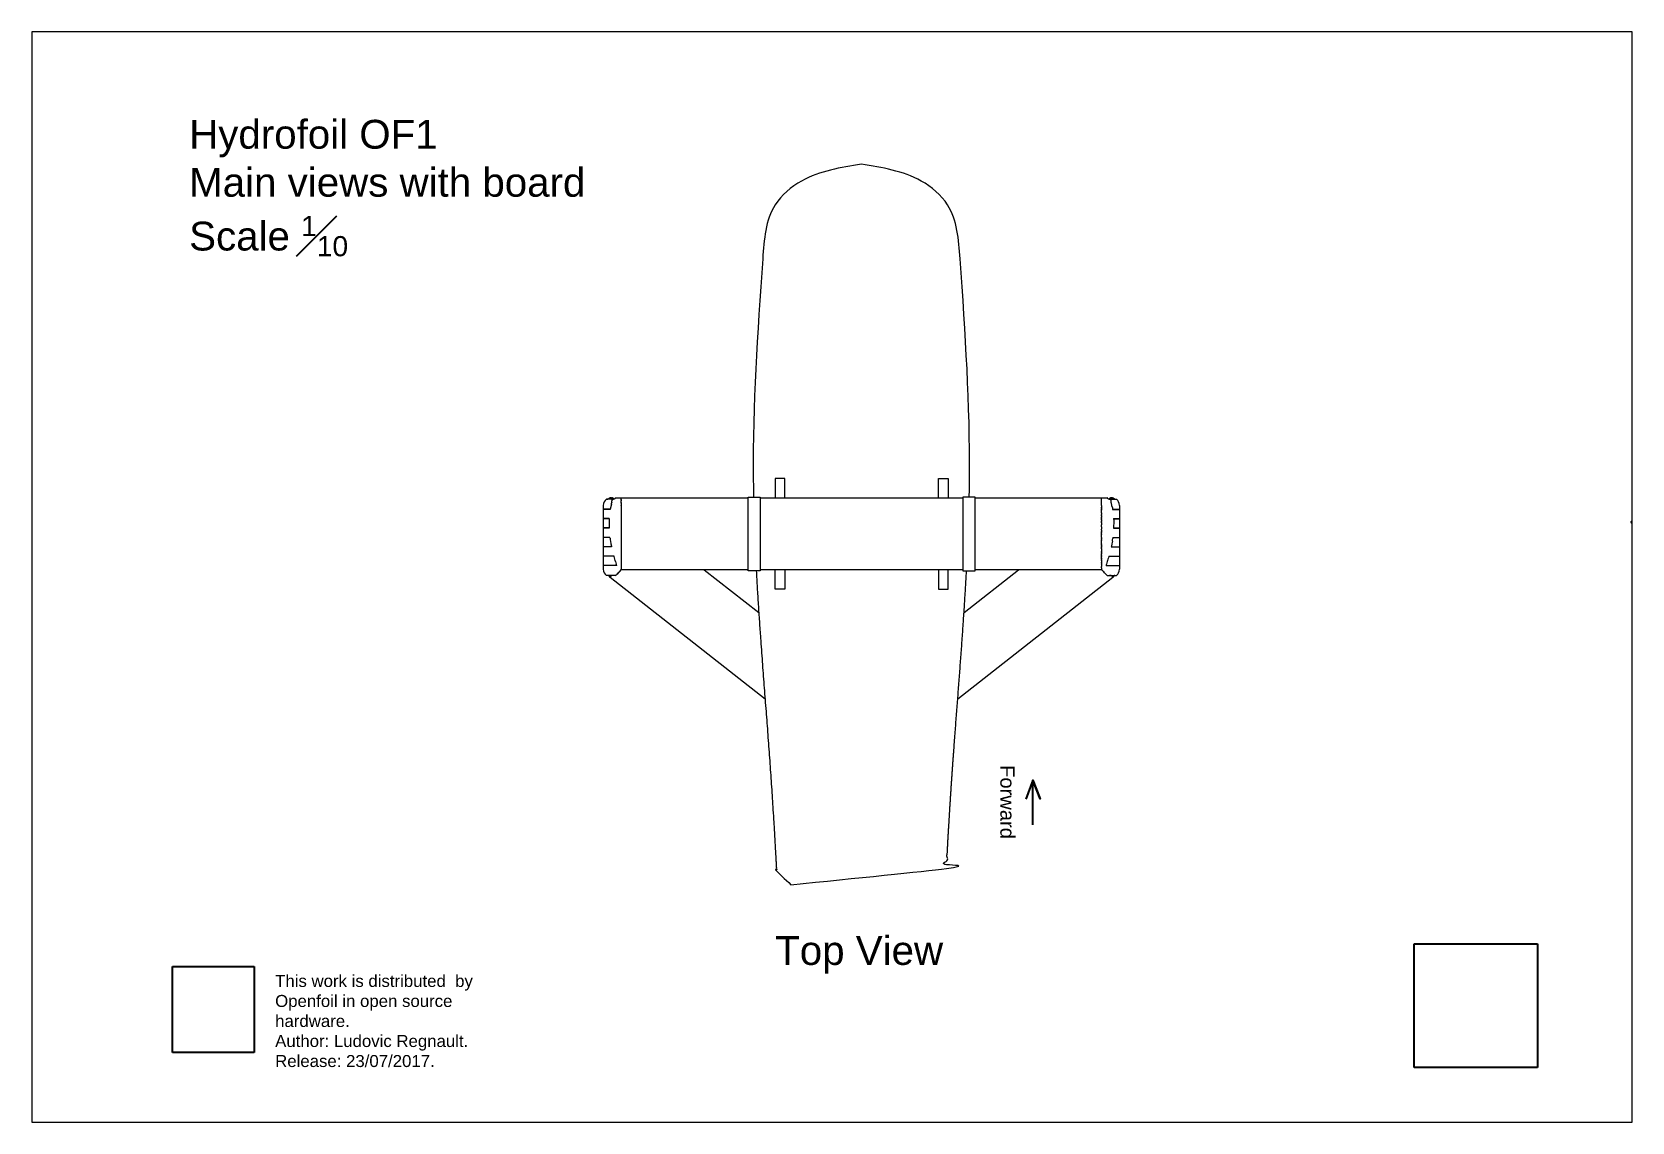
# Paper-space layout '10' of a CAD drawing. Header units: millimetres. Extents: x -23 to 310, y -9 to 218.
# The model-space entities are those that its viewports show. They can reach past a viewport. Long polylines and large blocks are cut down to what shows.
import ezdxf

# ---------------------------------------------------------------- set-up
doc = ezdxf.new("R2010")
doc.units = ezdxf.units.MM
doc.header["$LTSCALE"] = 0.05
for name, color, linetype, lineweight in [('Board', 52, 'Continuous', 13), ('Fixation part', 40, 'Continuous', 15), ('OF1', 7, 'Continuous', 15)]:
    doc.layers.add(name, color=color, linetype=linetype, lineweight=lineweight)
doc.layers.add('Text', color=8, linetype='Continuous')
doc.styles.get("Standard").update_dxf_attribs({"font": 'arial.ttf'})
picture_1 = doc.add_image_def('image1.jpg', size_in_pixel=(2362, 2362))
picture_2 = doc.add_image_def('image2.png', size_in_pixel=(761, 800))

psp = doc.layouts.new('10')

# ---------------------------------------------------------------- texts
at = {"color": 144, "true_color": 0x07839c, "insert": (27.79, 21.35), "char_height": 2.5, "attachment_point": 1}
psp.add_mtext_dynamic_manual_height_columns('This work is distributed  by Openfoil in open source hardware.\\PAuthor: Ludovic Regnault.\\PRelease: 23/07/2017.', width=53.1151, gutter_width=12.5, heights=[0], dxfattribs=at)
at = {"layer": 'Text', "insert": (9.9, 199.38), "char_height": 6, "attachment_point": 1}
psp.add_mtext_dynamic_manual_height_columns('\\A1;Hydrofoil OF1\\PMain views with board\\PScale {\\H0.7x;\\S1#10;}', width=81.4695, gutter_width=50, heights=[0], dxfattribs=at)

msp = doc.modelspace()

# ---------------------------------------------------------------- texts
at = {"layer": 'Text'}
msp.add_text('Forward', height=30, rotation=270, dxfattribs=at).set_placement((10698.9, 5977))
msp.add_text('Top View', height=60, dxfattribs=at).set_placement((10230.4, 5561))

# ---------------------------------------------------------------- linework, layer by layer
at = {"layer": 'Board'}
for points, knots in [([(10634.2, 6534.8), (10634.5, 6549.2), (10636.6, 6713.2), (10624.1, 6911.7), (10607.4, 7137.6), (10520.9, 7210.4), (10452.9, 7221.2), (10409.8, 7228.1), (10366.6, 7221.2), (10298.7, 7210.4), (10212.1, 7137.6), (10195.5, 6911.7), (10182.9, 6713.2), (10185.1, 6549.2), (10185.3, 6534.8)], [781.701373, 781.701373, 781.701373, 781.701373, 825.570502, 1279.254547, 1394.236922, 1468.372438, 1597.594701, 1597.594701, 1597.594701, 1726.816965, 1800.952481, 1915.934856, 2369.618901, 2413.48803, 2413.48803, 2413.48803, 2413.48803]), ([(12014.6, 6479.6), (12013.8, 6479.9), (12012, 6480.3), (12010.6, 6483.2), (12012.5, 6485.2), (12013.9, 6485.4), (12014.6, 6485.5), (12241.5, 6485.5), (12468.4, 6485.5), (12695.2, 6485.5)], [0, 0, 0, 0, 2.507595, 5.396578, 7.419296, 9.641702, 9.641702, 9.641702, 690.248309, 690.248309, 690.248309, 690.248309]), ([(12690.2, 6446.9), (12519.9, 6446.5), (12294.1, 6451.6), (12069.6, 6474.1), (12014.6, 6479.6)], [2336.708293, 2336.708293, 2336.708293, 2336.708293, 2847.442374, 3013.361769, 3013.361769, 3013.361769, 3013.361769])]:
    msp.add_open_spline(points, degree=3, knots=knots, dxfattribs=at)
for points, weights, knots in [([(10191, 6381.5), (10199.1, 6230), (10218.3, 6020.6), (10230.1, 5812.7), (10233.2, 5756.5), (10234.1, 5739.7), (10246.4, 5728.1), (10263.2, 5728.1)], [1, 1, 1, 1, 1, 0.817582568425, 0.817582568425, 1], [2567.71461, 2567.71461, 2567.71461, 2567.71461, 3023.510859, 3192.673873, 3192.673873, 3192.673873, 3194.189403, 3194.189403, 3194.189403, 3194.189403]), ([(10263.2, 5728.1), (10360.9, 5728.1), (10458.6, 5728.1), (10556.4, 5728.1), (10573.2, 5728.1), (10585.4, 5739.7), (10586.3, 5756.5), (10589.5, 5812.7), (10601.2, 6020.6), (10620.5, 6230), (10628.5, 6381.5)], [1, 1, 1, 1, 0.817582568426, 0.817582568426, 1, 1, 1, 1, 1], [0, 0, 0, 0, 1, 1, 1, 2.51553, 2.51553, 2.51553, 171.678544, 627.474793, 627.474793, 627.474793, 627.474793])]:
    msp.add_rational_spline(points, weights, degree=3, knots=knots, dxfattribs=at)
at = {"layer": 'Fixation part'}
for points in [[(10250.4, 6533.7), (10250.4, 6574), (10230.4, 6574), (10230.4, 6533.7)], [(10570.2, 6533.7), (10570.2, 6574), (10590.2, 6574), (10590.2, 6533.7)], [(10250.4, 6383.8), (10250.4, 6343.1), (10230.4, 6343.1), (10230.4, 6383.8)], [(10570.2, 6383.8), (10570.2, 6343.1), (10590.2, 6343.1), (10590.2, 6383.8)]]:
    msp.add_lwpolyline(points, dxfattribs=at)
for points in [[(10174.4, 6534.8), (10199.4, 6534.8), (10199.4, 6381.5), (10174.4, 6381.5)], [(10646.2, 6534.8), (10621.2, 6534.8), (10621.2, 6381.5), (10646.2, 6381.5)]]:
    msp.add_lwpolyline(points, close=True, dxfattribs=at)
at = {"layer": 'OF1'}
for p, q in [((9891.2, 6530.6), (9879.2, 6530.6)), ((9883, 6531.4), (9884.2, 6532.1)), ((9888.2, 6533.5), (9891, 6533.7)), ((9891.1, 6528.9), (9890.8, 6526.9)), ((9891.2, 6533.7), (9891.2, 6533.7)), ((9891.2, 6530.6), (9891.2, 6530.5)), ((9893.8, 6531.9), (9892.1, 6532.5)), ((9892.1, 6532.5), (9893.3, 6532)), ((9892.6, 6533), (9894.6, 6531.4)), ((9892.9, 6532.7), (9892.9, 6532.7)), ((9893, 6532.7), (9892.9, 6532.7)), ((9893.7, 6532), (9893.6, 6532.1)), ((9893.8, 6531.9), (9893.7, 6532)), ((9893.9, 6531.8), (9893.8, 6531.9)), ((9893.8, 6531.9), (9893.8, 6531.9)), ((9894.5, 6531.5), (9895.2, 6531.2)), ((9897.5, 6532.8), (9898, 6533.3)), ((9910, 6533.6), (9910, 6533.7)), ((9910, 6533.7), (9910, 6533.7)), ((9910, 6533.7), (9910, 6533.7)), ((9910, 6533.7), (10174.4, 6533.7)), ((9910, 6533.5), (9910, 6533.6)), ((9910, 6533.6), (9910, 6533.6)), ((9910, 6533.6), (9910, 6533.6)), ((9910, 6533.6), (9910, 6533.6)), ((9910, 6533.6), (9910, 6533.6)), ((9910, 6533.6), (9910, 6533.6)), ((9910, 6533.6), (9910, 6533.6)), ((9910, 6533.6), (9910, 6533.6)), ((9910, 6533.4), (9910, 6533.5)), ((9910, 6533.5), (9910, 6533.5)), ((9910, 6533.5), (9910, 6533.5)), ((9910, 6533.5), (9910, 6533.5)), ((9910, 6533.5), (9910, 6533.5)), ((9910, 6533.5), (9910, 6533.5)), ((9910, 6533.3), (9910, 6533.4)), ((9910, 6533.4), (9910, 6533.4)), ((9910, 6533.4), (9910, 6533.4)), ((9910, 6533.4), (9910, 6533.4)), ((9910, 6533.2), (9910, 6533.3)), ((9910, 6533.3), (9910, 6533.3)), ((9910, 6533.3), (9910, 6533.3)), ((9910, 6533.3), (9910, 6533.3)), ((9910, 6533.2), (9910, 6533.1)), ((9910, 6533.1), (9910, 6533.1)), ((9910, 6533.1), (9910, 6533.1)), ((9910, 6533.1), (9910, 6533.1)), ((9910, 6533.1), (9910, 6533)), ((9910, 6533), (9910, 6533)), ((9910, 6533), (9910, 6532.9)), ((9910, 6532.9), (9910, 6532.9)), ((9910, 6532.9), (9910, 6532.8)), ((9910, 6532.6), (9910, 6532.8)), ((9910, 6532.8), (9910, 6532.8)), ((9910, 6532.8), (9910, 6532.8)), ((9910, 6532.8), (9910, 6532.8)), ((9910, 6532.6), (9910, 6532.5)), ((9910, 6532.4), (9910, 6532.5)), ((9910, 6532.4), (9910, 6532.3)), ((9910, 6532.3), (9910, 6532.3)), ((9910, 6532.3), (9910, 6532.1)), ((9910, 6532), (9910, 6532.1)), ((9910, 6532), (9910, 6531.9)), ((9910, 6531.8), (9910, 6531.9)), ((9910, 6531.7), (9910, 6531.8)), ((9910, 6531.8), (9910, 6531.8)), ((9910, 6531.7), (9910, 6531.6)), ((9910, 6531.6), (9910, 6531.6)), ((9910, 6531.6), (9910, 6531.5)), ((9910, 6531.4), (9910, 6531.5)), ((9910, 6531.3), (9910, 6531.4)), ((9910, 6531.4), (9910, 6531.4)), ((9910, 6531.2), (9910, 6531.3)), ((9910, 6531.3), (9910, 6531.3)), ((9910, 6531.2), (9910, 6531.1)), ((9910, 6531), (9910, 6531.1)), ((9910, 6530.9), (9910, 6531)), ((9910, 6531), (9910, 6531)), ((9910, 6530.9), (9910, 6530.8)), ((9910, 6530.8), (9910, 6530.8)), ((9910, 6530.8), (9910, 6530.8)), ((9910, 6530.8), (9910, 6530.7)), ((9910, 6530.6), (9910, 6530.7)), ((9910, 6530.6), (9910, 6530.5)), ((9910, 6530.5), (9910, 6530.5)), ((9910, 6530.5), (9910, 6530.2)), ((9910, 6530.1), (9910, 6530.2)), ((9910, 6530), (9910, 6530.1)), ((9910, 6530.1), (9910, 6530.1)), ((9910, 6530), (9910, 6529.9)), ((9910, 6529.8), (9910, 6529.9)), ((9910, 6529.7), (9910, 6529.8)), ((9910, 6529.8), (9910, 6529.8)), ((9910, 6529.5), (9910, 6529.7)), ((9910, 6529.5), (9910, 6529.4)), ((9910, 6529.4), (9910, 6529.4)), ((9910, 6529.4), (9910, 6529.3)), ((9910, 6529.2), (9910, 6529.3)), ((9910, 6529.2), (9910, 6529.1)), ((9910, 6529.1), (9910, 6529.1)), ((9910, 6529.1), (9910, 6529)), ((9910, 6528.9), (9910, 6529)), ((9910, 6528.9), (9910, 6528.8)), ((9910, 6528.8), (9910, 6528.8)), ((9910, 6528.8), (9910, 6528.7)), ((9910, 6528.5), (9910, 6528.7)), ((9910, 6528.4), (9910, 6528.5)), ((9910, 6528.4), (9910, 6528.3)), ((9910, 6528.3), (9910, 6528.3)), ((9910, 6528.3), (9910, 6528)), ((9910, 6528), (9910, 6528)), ((9910, 6528), (9910, 6527.8)), ((9910, 6527.8), (9910, 6527.8)), ((9910, 6527.8), (9910, 6527.5)), ((9910, 6527.5), (9910, 6527.5)), ((9910, 6527.5), (9910, 6527.3)), ((9910, 6527.3), (9910, 6527.3)), ((9910, 6527.3), (9910, 6527.3)), ((9910, 6527.3), (9910, 6527)), ((9910, 6526.8), (9910, 6527)), ((9910, 6526.8), (9910, 6526.7)), ((9910, 6526.5), (9910, 6526.7)), ((9910, 6526.5), (9910, 6526.3)), ((9910, 6526.1), (9910, 6526.3)), ((9910, 6526.1), (9910, 6526)), ((9910, 6525.7), (9910, 6526)), ((9910, 6526), (9910, 6526)), ((9910, 6525.7), (9910, 6525.6)), ((9910, 6525.3), (9910, 6525.6)), ((10199.4, 6533.7), (10621.2, 6533.7)), ((10646.2, 6533.7), (10909.6, 6533.7)), ((10909.6, 6533.6), (10909.6, 6533.7)), ((10909.6, 6533.7), (10909.6, 6533.7)), ((10909.6, 6533.7), (10909.6, 6533.7)), ((10909.6, 6533.5), (10909.6, 6533.6)), ((10909.6, 6533.6), (10909.6, 6533.6)), ((10909.6, 6533.6), (10909.6, 6533.6)), ((10909.6, 6533.6), (10909.6, 6533.6)), ((10909.6, 6533.6), (10909.6, 6533.6)), ((10909.6, 6533.6), (10909.6, 6533.6)), ((10909.6, 6533.4), (10909.6, 6533.5)), ((10909.6, 6533.5), (10909.6, 6533.5)), ((10909.6, 6533.5), (10909.6, 6533.5)), ((10909.6, 6533.5), (10909.6, 6533.5)), ((10909.6, 6533.5), (10909.6, 6533.5)), ((10909.6, 6533.5), (10909.6, 6533.5)), ((10909.6, 6533.5), (10909.6, 6533.5)), ((10909.6, 6533.3), (10909.6, 6533.4)), ((10909.6, 6533.4), (10909.6, 6533.4)), ((10909.6, 6533.4), (10909.6, 6533.4)), ((10909.6, 6533.4), (10909.6, 6533.4)), ((10909.6, 6533.1), (10909.6, 6533.3)), ((10909.6, 6533.3), (10909.6, 6533.3)), ((10909.6, 6533.1), (10909.6, 6533.1)), ((10909.6, 6533), (10909.6, 6533.1)), ((10909.6, 6533.1), (10909.6, 6533.1)), ((10909.6, 6533), (10909.6, 6533)), ((10909.6, 6532.9), (10909.6, 6533)), ((10909.6, 6532.9), (10909.6, 6532.9)), ((10909.6, 6532.8), (10909.6, 6532.9)), ((10909.6, 6532.6), (10909.6, 6532.8)), ((10909.6, 6532.8), (10909.6, 6532.8)), ((10909.6, 6532.8), (10909.6, 6532.8)), ((10909.6, 6532.8), (10909.6, 6532.8)), ((10909.6, 6532.2), (10909.6, 6532.6)), ((10909.6, 6532.1), (10909.6, 6532.2)), ((10909.6, 6532), (10909.6, 6532.1)), ((10909.6, 6532), (10909.6, 6532)), ((10909.6, 6531.9), (10909.6, 6532)), ((10909.6, 6531.8), (10909.6, 6531.9)), ((10909.6, 6531.7), (10909.6, 6531.8)), ((10909.6, 6531.8), (10909.6, 6531.8)), ((10909.6, 6531.8), (10909.6, 6531.8)), ((10909.6, 6531.6), (10909.6, 6531.7)), ((10909.6, 6531.5), (10909.6, 6531.6)), ((10909.6, 6531.4), (10909.6, 6531.5)), ((10909.6, 6531.5), (10909.6, 6531.5)), ((10909.6, 6531.3), (10909.6, 6531.4)), ((10909.6, 6531.2), (10909.6, 6531.3)), ((10909.6, 6531.3), (10909.6, 6531.3)), ((10909.6, 6531.3), (10909.6, 6531.3)), ((10909.6, 6531.1), (10909.6, 6531.2)), ((10909.6, 6531), (10909.6, 6531.1)), ((10909.6, 6530.8), (10909.6, 6531)), ((10909.6, 6531), (10909.6, 6531)), ((10909.6, 6530.6), (10909.6, 6530.8)), ((10909.6, 6530.5), (10909.6, 6530.6)), ((10909.6, 6530.5), (10909.6, 6530.5)), ((10909.6, 6530.2), (10909.6, 6530.5)), ((10909.6, 6530.1), (10909.6, 6530.2)), ((10909.6, 6529.9), (10909.6, 6530.1)), ((10909.6, 6530.1), (10909.6, 6530.1)), ((10909.6, 6529.8), (10909.6, 6529.9)), ((10909.6, 6529.9), (10909.6, 6529.9)), ((10909.6, 6529.7), (10909.6, 6529.8)), ((10909.6, 6529.8), (10909.6, 6529.8)), ((10909.6, 6529.5), (10909.6, 6529.7)), ((10909.6, 6529.4), (10909.6, 6529.5)), ((10909.6, 6529.3), (10909.6, 6529.4)), ((10909.6, 6529.2), (10909.6, 6529.3)), ((10909.6, 6529.3), (10909.6, 6529.3)), ((10909.6, 6529.1), (10909.6, 6529.2)), ((10909.6, 6529), (10909.6, 6529.1)), ((10909.6, 6528.9), (10909.6, 6529)), ((10909.6, 6529), (10909.6, 6529)), ((10909.6, 6528.8), (10909.6, 6528.9)), ((10909.6, 6528.7), (10909.6, 6528.8)), ((10909.6, 6528.5), (10909.6, 6528.7)), ((10909.6, 6528.7), (10909.6, 6528.7)), ((10909.6, 6528.4), (10909.6, 6528.5)), ((10909.6, 6528.3), (10909.6, 6528.4)), ((10909.6, 6528.2), (10909.6, 6528.3)), ((10909.6, 6528), (10909.6, 6528.2)), ((10909.6, 6528), (10909.6, 6528)), ((10909.6, 6527.8), (10909.6, 6528)), ((10909.6, 6527.7), (10909.6, 6527.8)), ((10909.6, 6527.3), (10909.6, 6527.7)), ((10909.6, 6527.3), (10909.6, 6527.3)), ((10909.6, 6527), (10909.6, 6527.3)), ((10909.6, 6526.8), (10909.6, 6527)), ((10909.6, 6526.7), (10909.6, 6526.8)), ((10909.6, 6526.4), (10909.6, 6526.7)), ((10909.6, 6526.3), (10909.6, 6526.4)), ((10909.6, 6526.1), (10909.6, 6526.3)), ((10909.6, 6526), (10909.6, 6526.1)), ((10909.6, 6525.7), (10909.6, 6526)), ((10909.6, 6526), (10909.6, 6526)), ((10909.6, 6525.6), (10909.6, 6525.7)), ((10909.6, 6525.3), (10909.6, 6525.6)), ((10922.1, 6532.8), (10921.6, 6533.3)), ((10925, 6531.5), (10924.4, 6531.2)), ((10925, 6531.4), (10926.9, 6533)), ((10925.7, 6531.8), (10925.8, 6531.9)), ((10925.8, 6531.9), (10927.5, 6532.5)), ((10925.8, 6531.9), (10925.9, 6532)), ((10925.8, 6531.9), (10925.8, 6531.9)), ((10925.9, 6532), (10925.9, 6532.1)), ((10927.5, 6532.5), (10926.3, 6532)), ((10926.5, 6532.7), (10926.6, 6532.7)), ((10926.6, 6532.7), (10926.6, 6532.7)), ((10928.3, 6533.7), (10928.3, 6533.7)), ((10928.4, 6530.6), (10928.4, 6530.5)), ((10928.4, 6530.6), (10940.3, 6530.6)), ((10928.5, 6528.9), (10928.7, 6526.9)), ((10928.6, 6533.7), (10931.4, 6533.5)), ((10936.6, 6531.4), (10935.3, 6532.1)), ((9872.7, 6517.7), (9872.7, 6509.7)), ((9887.2, 6509.7), (9872.7, 6509.7)), ((9887, 6509.3), (9872.7, 6509.3)), ((9872.7, 6509.3), (9872.7, 6490.2)), ((9874.3, 6509.3), (9874.3, 6509.7)), ((9883.4, 6509.7), (9883.4, 6509.3)), ((9887.6, 6512.4), (9887, 6509.3)), ((9887.1, 6509.3), (9887, 6509.3)), ((9889.1, 6517.7), (9887.6, 6512.4)), ((9889.6, 6519.9), (9889.1, 6517.7)), ((9890.5, 6524.7), (9890, 6522.3)), ((9910, 6524.7), (9910, 6525.3)), ((9910, 6525.3), (9910, 6525.3)), ((9910, 6524.6), (9910, 6524.7)), ((9910, 6524.6), (9910, 6524.5)), ((9910, 6524.2), (9910, 6524.5)), ((9910, 6524.2), (9910, 6524.1)), ((9910, 6523.8), (9910, 6524.1)), ((9910, 6523.8), (9910, 6523.7)), ((9910, 6523.4), (9910, 6523.7)), ((9910, 6523.4), (9910, 6523.3)), ((9910, 6523), (9910, 6523.3)), ((9910, 6523.3), (9910, 6523.3)), ((9910, 6523), (9910, 6522.9)), ((9910, 6522.6), (9910, 6522.9)), ((9910, 6522.6), (9910, 6522.5)), ((9910, 6522.2), (9910, 6522.5)), ((9910, 6522.2), (9910, 6522)), ((9910, 6522), (9910, 6522)), ((9910, 6522), (9910, 6521.2)), ((9910, 6521.1), (9910, 6521.2)), ((9910, 6521.1), (9910, 6520.6)), ((9910, 6520.5), (9910, 6520.6)), ((9910, 6520.6), (9910, 6520.6)), ((9910, 6520.5), (9910, 6520.2)), ((9910, 6520.2), (9910, 6520.2)), ((9910, 6520.2), (9910, 6519.9)), ((9910, 6519.8), (9910, 6519.9)), ((9910, 6519.8), (9910, 6519.5)), ((9910, 6519.5), (9910, 6519.5)), ((9910, 6519.5), (9910, 6519.2)), ((9910, 6519.1), (9910, 6519.2)), ((9910, 6519), (9910, 6519.1)), ((9910, 6519), (9910, 6518.9)), ((9910, 6518.8), (9910, 6518.9)), ((9910, 6518.8), (9910, 6518.6)), ((9910, 6518.6), (9910, 6518.6)), ((9910, 6518.6), (9910, 6518.3)), ((9910, 6518), (9910, 6518.3)), ((9910, 6517.7), (9910, 6518)), ((9910, 6518), (9910, 6518)), ((9910, 6517.7), (9910, 6517.6)), ((9910, 6517.6), (9910, 6517.3)), ((9910, 6517.6), (9910, 6517.6)), ((9910, 6517.3), (9910, 6517.2)), ((9910, 6517.2), (9910, 6517)), ((9910, 6517), (9910, 6516.9)), ((9910, 6516.9), (9910, 6516.7)), ((9910, 6516.7), (9910, 6516.6)), ((9910, 6516.6), (9910, 6516.3)), ((9910, 6516.3), (9910, 6515.3)), ((9910, 6516.3), (9910, 6516.3)), ((9910, 6515.3), (9910, 6514.9)), ((9910, 6515.3), (9910, 6515.3)), ((9910, 6514.9), (9910, 6514.8)), ((9910, 6514.8), (9910, 6514.6)), ((9910, 6514.6), (9910, 6514.5)), ((9910, 6514.5), (9910, 6514.3)), ((9910, 6514.3), (9910, 6514.2)), ((9910, 6514.2), (9910, 6513.9)), ((9910, 6513.9), (9910, 6513.8)), ((9910, 6513.8), (9910, 6513.6)), ((9910, 6513.6), (9910, 6513.5)), ((9910, 6513.5), (9910, 6513.2)), ((9910, 6513.2), (9910, 6512.9)), ((9910, 6513.2), (9910, 6513.2)), ((9910, 6512.9), (9910, 6512.8)), ((9910, 6512.8), (9910, 6512.5)), ((9910, 6512.5), (9910, 6512.4)), ((9910, 6512.4), (9910, 6512.4)), ((9910, 6512.4), (9910, 6512)), ((9910, 6512), (9910, 6511.8)), ((9910, 6511.8), (9910, 6511.7)), ((9910, 6511.7), (9910, 6511.5)), ((9910, 6511.5), (9910, 6511.3)), ((9910, 6511.3), (9910, 6511.2)), ((9910, 6511.2), (9910, 6510.8)), ((9910, 6510.8), (9910, 6510.8)), ((9910, 6510.8), (9910, 6510.5)), ((9910, 6510.5), (9910, 6510.4)), ((9910, 6510.4), (9910, 6510.2)), ((9910, 6510.2), (9910, 6510)), ((9910, 6510), (9910, 6509.8)), ((9910, 6509.8), (9910, 6509.7)), ((9910, 6509.7), (9910, 6509.5)), ((9910, 6509.5), (9910, 6509.3)), ((9910, 6509.3), (9910, 6509)), ((9910, 6509), (9910, 6508.8)), ((9910, 6508.8), (9910, 6508.7)), ((9910, 6508.7), (9910, 6507.1)), ((9910, 6507.1), (9910, 6507)), ((9910, 6507), (9910, 6506.4)), ((9910, 6506.4), (9910, 6506.4)), ((9910, 6506.4), (9910, 6505.7)), ((9910, 6505.7), (9910, 6505.7)), ((9910, 6505.7), (9910, 6505.1)), ((9910, 6505.1), (9910, 6505)), ((9910, 6505), (9910, 6504.5)), ((9910, 6504.5), (9910, 6504.4)), ((9910, 6504.4), (9910, 6503.7)), ((9910, 6503.7), (9910, 6503.7)), ((9910, 6503.7), (9910, 6503.1)), ((9910, 6503.1), (9910, 6503)), ((9910, 6503), (9910, 6502.4)), ((9910, 6502.4), (9910, 6502.4)), ((9910, 6502.4), (9910, 6502)), ((9910, 6502), (9910, 6501.7)), ((9910, 6501.7), (9910, 6501.5)), ((9910, 6501.5), (9910, 6501.2)), ((9910, 6501.2), (9910, 6500.8)), ((9910, 6500.8), (9910, 6500.6)), ((9910, 6500.6), (9910, 6500)), ((9910, 6500), (9910, 6499.8)), ((9910, 6499.8), (9910, 6499.3)), ((9910, 6499.3), (9910, 6499.1)), ((9910, 6499.1), (9910, 6498.4)), ((9910, 6498.4), (9910, 6498.3)), ((9910, 6498.3), (9910, 6497.6)), ((9910, 6497.6), (9910, 6497.5)), ((9910, 6497.5), (9910, 6496.9)), ((9910, 6496.9), (9910, 6496.6)), ((9910, 6496.6), (9910, 6496.4)), ((9910, 6496.4), (9910, 6496.2)), ((9910, 6496.2), (9910, 6494.7)), ((9910, 6496.2), (9910, 6496.2)), ((9910, 6494.7), (9910, 6494.6)), ((9910, 6494.6), (9910, 6494)), ((9910, 6494), (9910, 6493.8)), ((9910, 6493.8), (9910, 6493.7)), ((9910, 6493.7), (9910, 6493.3)), ((9910, 6493.3), (9910, 6493.2)), ((9910, 6493.2), (9910, 6492.7)), ((9910, 6492.7), (9910, 6492.7)), ((9910, 6492.7), (9910, 6492.3)), ((9910, 6492.3), (9910, 6492.1)), ((10909.6, 6524.7), (10909.6, 6525.3)), ((10909.6, 6525.3), (10909.6, 6525.3)), ((10909.6, 6524.5), (10909.6, 6524.7)), ((10909.6, 6524.2), (10909.6, 6524.5)), ((10909.6, 6524.5), (10909.6, 6524.5)), ((10909.6, 6524.1), (10909.6, 6524.2)), ((10909.6, 6523.8), (10909.6, 6524.1)), ((10909.6, 6523.7), (10909.6, 6523.8)), ((10909.6, 6523.4), (10909.6, 6523.7)), ((10909.6, 6523.3), (10909.6, 6523.4)), ((10909.6, 6523), (10909.6, 6523.3)), ((10909.6, 6523.3), (10909.6, 6523.3)), ((10909.6, 6522.9), (10909.6, 6523)), ((10909.6, 6522.5), (10909.6, 6522.9)), ((10909.6, 6522.4), (10909.6, 6522.5)), ((10909.6, 6522.2), (10909.6, 6522.4)), ((10909.6, 6522), (10909.6, 6522.2)), ((10909.6, 6522), (10909.6, 6522)), ((10909.6, 6521.6), (10909.6, 6522)), ((10909.6, 6521.5), (10909.6, 6521.6)), ((10909.6, 6521.2), (10909.6, 6521.5)), ((10909.6, 6521.1), (10909.6, 6521.2)), ((10909.6, 6520.6), (10909.6, 6521.1)), ((10909.6, 6520.5), (10909.6, 6520.6)), ((10909.6, 6520.6), (10909.6, 6520.6)), ((10909.6, 6520.2), (10909.6, 6520.5)), ((10909.6, 6520.2), (10909.6, 6520.2)), ((10909.6, 6519.9), (10909.6, 6520.2)), ((10909.6, 6519.8), (10909.6, 6519.9)), ((10909.6, 6519.5), (10909.6, 6519.8)), ((10909.6, 6519.5), (10909.6, 6519.5)), ((10909.6, 6519.1), (10909.6, 6519.5)), ((10909.6, 6519.1), (10909.6, 6519.1)), ((10909.6, 6519.1), (10909.6, 6519.1)), ((10909.6, 6518.9), (10909.6, 6519.1)), ((10909.6, 6518.8), (10909.6, 6518.9)), ((10909.6, 6518.6), (10909.6, 6518.8)), ((10909.6, 6518.5), (10909.6, 6518.6)), ((10909.6, 6518.3), (10909.6, 6518.5)), ((10909.6, 6517.7), (10909.6, 6518.3)), ((10909.6, 6517.6), (10909.6, 6517.7)), ((10909.6, 6517.6), (10909.6, 6517.4)), ((10909.6, 6517.2), (10909.6, 6517.4)), ((10909.6, 6517.2), (10909.6, 6517)), ((10909.6, 6516.9), (10909.6, 6517)), ((10909.6, 6516.9), (10909.6, 6516.7)), ((10909.6, 6516.6), (10909.6, 6516.7)), ((10909.6, 6516.6), (10909.6, 6516.3)), ((10909.6, 6516.3), (10909.6, 6516)), ((10909.6, 6516.3), (10909.6, 6516.3)), ((10909.6, 6515.9), (10909.6, 6516)), ((10909.6, 6515.9), (10909.6, 6515.7)), ((10909.6, 6515.6), (10909.6, 6515.7)), ((10909.6, 6515.6), (10909.6, 6515.3)), ((10909.6, 6515.3), (10909.6, 6514.9)), ((10909.6, 6515.3), (10909.6, 6515.3)), ((10909.6, 6514.9), (10909.6, 6514.7)), ((10909.6, 6514.9), (10909.6, 6514.9)), ((10909.6, 6514.6), (10909.6, 6514.7)), ((10909.6, 6514.6), (10909.6, 6514.3)), ((10909.6, 6514.2), (10909.6, 6514.3)), ((10909.6, 6514.2), (10909.6, 6513.9)), ((10909.6, 6513.8), (10909.6, 6513.9)), ((10909.6, 6513.8), (10909.6, 6513.7)), ((10909.6, 6513.5), (10909.6, 6513.7)), ((10909.6, 6513.5), (10909.6, 6513.3)), ((10909.6, 6513.2), (10909.6, 6513.3)), ((10909.6, 6513.2), (10909.6, 6512.9)), ((10909.6, 6512.8), (10909.6, 6512.9)), ((10909.6, 6512.8), (10909.6, 6512.6)), ((10909.6, 6512.4), (10909.6, 6512.6)), ((10909.6, 6512.4), (10909.6, 6512.4)), ((10909.6, 6512.1), (10909.6, 6512.4)), ((10909.6, 6512.1), (10909.6, 6512)), ((10909.6, 6511.8), (10909.6, 6512)), ((10909.6, 6511.8), (10909.6, 6511.5)), ((10909.6, 6511.4), (10909.6, 6511.5)), ((10909.6, 6511.4), (10909.6, 6511.2)), ((10909.6, 6511), (10909.6, 6511.2)), ((10909.6, 6511), (10909.6, 6510.8)), ((10909.6, 6510.5), (10909.6, 6510.8)), ((10909.6, 6510.5), (10909.6, 6510.4)), ((10909.6, 6510.2), (10909.6, 6510.4)), ((10909.6, 6510.2), (10909.6, 6510)), ((10909.6, 6510), (10909.6, 6509.7)), ((10909.6, 6510), (10909.6, 6510)), ((10909.6, 6509.6), (10909.6, 6509.7)), ((10909.6, 6509.6), (10909.6, 6509.3)), ((10909.6, 6509.3), (10909.6, 6509)), ((10909.6, 6508.8), (10909.6, 6509)), ((10909.6, 6508.8), (10909.6, 6508.7)), ((10909.6, 6508.2), (10909.6, 6508.7)), ((10909.6, 6508.2), (10909.6, 6508)), ((10909.6, 6507.8), (10909.6, 6508)), ((10909.6, 6507.8), (10909.6, 6507.7)), ((10909.6, 6507.1), (10909.6, 6507.7)), ((10909.6, 6507.1), (10909.6, 6507)), ((10909.6, 6507), (10909.6, 6506.9)), ((10909.6, 6506.4), (10909.6, 6506.9)), ((10909.6, 6506.4), (10909.6, 6506.3)), ((10909.6, 6505.7), (10909.6, 6506.3)), ((10909.6, 6505.7), (10909.6, 6505.7)), ((10909.6, 6505.1), (10909.6, 6505.7)), ((10909.6, 6505.1), (10909.6, 6505)), ((10909.6, 6504.4), (10909.6, 6505)), ((10909.6, 6504.4), (10909.6, 6504.4)), ((10909.6, 6503.9), (10909.6, 6504.4)), ((10909.6, 6503.9), (10909.6, 6503.7)), ((10909.6, 6503.1), (10909.6, 6503.7)), ((10909.6, 6503.1), (10909.6, 6502.9)), ((10909.6, 6502.4), (10909.6, 6502.9)), ((10909.6, 6502.4), (10909.6, 6502.4)), ((10909.6, 6502), (10909.6, 6502.4)), ((10909.6, 6502), (10909.6, 6501.7)), ((10909.6, 6501.7), (10909.6, 6501.5)), ((10909.6, 6501.3), (10909.6, 6501.5)), ((10909.6, 6501.3), (10909.6, 6500.8)), ((10909.6, 6500.6), (10909.6, 6500.8)), ((10909.6, 6500.6), (10909.6, 6500.3)), ((10909.6, 6499.8), (10909.6, 6500.3)), ((10909.6, 6499.8), (10909.6, 6499.3)), ((10909.6, 6499.1), (10909.6, 6499.3)), ((10909.6, 6499.1), (10909.6, 6498.4)), ((10909.6, 6498.3), (10909.6, 6498.4)), ((10909.6, 6498.3), (10909.6, 6497.7)), ((10909.6, 6497.5), (10909.6, 6497.7)), ((10909.6, 6497.5), (10909.6, 6497.1)), ((10909.6, 6496.8), (10909.6, 6497.1)), ((10909.6, 6496.8), (10909.6, 6496.4)), ((10909.6, 6496.2), (10909.6, 6496.4)), ((10909.6, 6496.2), (10909.6, 6494.7)), ((10909.6, 6494.6), (10909.6, 6494.7)), ((10909.6, 6494.6), (10909.6, 6494)), ((10909.6, 6493.8), (10909.6, 6494)), ((10909.6, 6493.8), (10909.6, 6493.7)), ((10909.6, 6493.3), (10909.6, 6493.7)), ((10909.6, 6493.3), (10909.6, 6493.2)), ((10909.6, 6492.7), (10909.6, 6493.2)), ((10909.6, 6492.7), (10909.6, 6492.7)), ((10909.6, 6492.3), (10909.6, 6492.7)), ((10909.6, 6492.3), (10909.6, 6492.1)), ((10929.1, 6524.7), (10929.5, 6522.3)), ((10930, 6519.9), (10930.5, 6517.7)), ((10930.5, 6517.7), (10932, 6512.4)), ((10932, 6512.4), (10932.6, 6509.3)), ((10932.4, 6509.7), (10946.8, 6509.7)), ((10932.4, 6509.3), (10932.6, 6509.3)), ((10932.6, 6509.3), (10946.8, 6509.3)), ((10936.2, 6509.7), (10936.2, 6509.3)), ((10945.3, 6509.3), (10945.3, 6509.7)), ((10946.8, 6517.7), (10946.8, 6509.7)), ((10946.8, 6509.3), (10946.8, 6490.2)), ((9884.9, 6490.2), (9872.7, 6490.2)), ((9884.9, 6489.8), (9872.7, 6489.8)), ((9872.7, 6489.8), (9872.7, 6470.7)), ((9885, 6470.7), (9872.7, 6470.7)), ((9885, 6470.3), (9872.7, 6470.3)), ((9872.7, 6470.3), (9872.7, 6451.2)), ((9874.3, 6489.8), (9874.3, 6490.2)), ((9883.4, 6490.2), (9883.4, 6489.8)), ((9883.4, 6470.7), (9883.4, 6470.3)), ((9884.8, 6485.8), (9884.7, 6480.4)), ((9884.7, 6480.4), (9884.8, 6475.1)), ((9884.9, 6490.2), (9884.8, 6485.8)), ((9884.8, 6475.1), (9885, 6470.3)), ((9910, 6492.1), (9910, 6491.7)), ((9910, 6491.7), (9910, 6491.6)), ((9910, 6491.6), (9910, 6491.2)), ((9910, 6491.2), (9910, 6491.1)), ((9910, 6491.1), (9910, 6491)), ((9910, 6491), (9910, 6490.7)), ((9910, 6490.7), (9910, 6490.6)), ((9910, 6490.6), (9910, 6490.3)), ((9910, 6490.3), (9910, 6490.2)), ((9910, 6490.2), (9910, 6490.1)), ((9910, 6490.1), (9910, 6489.8)), ((9910, 6489.8), (9910, 6489.7)), ((9910, 6489.7), (9910, 6489.2)), ((9910, 6489.2), (9910, 6488.8)), ((9910, 6488.8), (9910, 6488.7)), ((9910, 6488.7), (9910, 6488.3)), ((9910, 6488.3), (9910, 6488.2)), ((9910, 6488.2), (9910, 6487.8)), ((9910, 6487.8), (9910, 6487.7)), ((9910, 6487.7), (9910, 6487.4)), ((9910, 6487.4), (9910, 6487.2)), ((9910, 6487.2), (9910, 6486.9)), ((9910, 6486.9), (9910, 6486.7)), ((9910, 6486.7), (9910, 6486.5)), ((9910, 6486.5), (9910, 6486.3)), ((9910, 6486.3), (9910, 6485.9)), ((9910, 6485.9), (9910, 6485.8)), ((9910, 6485.8), (9910, 6485.8)), ((9910, 6485.8), (9910, 6485.6)), ((9910, 6485.6), (9910, 6485.3)), ((9910, 6485.3), (9910, 6485.1)), ((9910, 6485.1), (9910, 6484.7)), ((9910, 6484.7), (9910, 6484.6)), ((9910, 6484.6), (9910, 6484.2)), ((9910, 6484.2), (9910, 6484)), ((9910, 6484), (9910, 6483.8)), ((9910, 6483.8), (9910, 6483.5)), ((9910, 6483.5), (9910, 6483.2)), ((9910, 6483.2), (9910, 6483)), ((9910, 6483), (9910, 6482.7)), ((9910, 6482.7), (9910, 6482.5)), ((9910, 6482.5), (9910, 6482.1)), ((9910, 6482.1), (9910, 6481.9)), ((9910, 6481.9), (9910, 6481.4)), ((9910, 6481.4), (9910, 6480.7)), ((9910, 6480.7), (9910, 6480.6)), ((9910, 6480.6), (9910, 6480.4)), ((9910, 6480.4), (9910, 6480.2)), ((9910, 6480.2), (9910, 6479.9)), ((9910, 6479.9), (9910, 6479.4)), ((9910, 6479.4), (9910, 6479.2)), ((9910, 6479.2), (9910, 6478.7)), ((9910, 6478.7), (9910, 6478.5)), ((9910, 6478.5), (9910, 6477.8)), ((9910, 6477.8), (9910, 6477.7)), ((9910, 6477.7), (9910, 6477)), ((9910, 6477), (9910, 6476.8)), ((9910, 6476.8), (9910, 6476.4)), ((9910, 6476.4), (9910, 6476.1)), ((9910, 6476.1), (9910, 6475.7)), ((9910, 6475.7), (9910, 6475.4)), ((9910, 6475.4), (9910, 6475.1)), ((9910, 6475.1), (9910, 6475)), ((9910, 6475), (9910, 6474.7)), ((9910, 6474.7), (9910, 6474.3)), ((9910, 6474.3), (9910, 6474)), ((9910, 6474), (9910, 6473.5)), ((9910, 6473.5), (9910, 6473.3)), ((9910, 6473.3), (9910, 6472.7)), ((9910, 6472.7), (9910, 6472.5)), ((9910, 6472.5), (9910, 6472)), ((9910, 6472), (9910, 6471.9)), ((9910, 6471.9), (9910, 6471.2)), ((9910, 6471.2), (9910, 6471.1)), ((9910, 6471.1), (9910, 6470.6)), ((9910, 6470.6), (9910, 6470.5)), ((9910, 6470.5), (9910, 6470.3)), ((9910, 6470.3), (9910, 6469.8)), ((9910, 6469.8), (9910, 6468.9)), ((9910, 6468.9), (9910, 6468.6)), ((9910, 6468.6), (9910, 6468.1)), ((9910, 6468.1), (9910, 6468)), ((9910, 6468), (9910, 6466.9)), ((9910, 6466.9), (9910, 6466.6)), ((9910, 6466.6), (9910, 6465)), ((9910, 6465), (9910, 6464.7)), ((9910, 6464.7), (9910, 6464.5)), ((9910, 6464.5), (9910, 6464.4)), ((9910, 6464.4), (9910, 6463.4)), ((9910, 6463.4), (9910, 6462.3)), ((9910, 6462.3), (9910, 6462)), ((9910, 6462), (9910, 6461.2)), ((9910, 6461.2), (9910, 6459.3)), ((9910, 6459.3), (9910, 6459.2)), ((9910, 6459.2), (9910, 6458.6)), ((10909.6, 6491.7), (10909.6, 6492.1)), ((10909.6, 6491.7), (10909.6, 6491.6)), ((10909.6, 6491.2), (10909.6, 6491.6)), ((10909.6, 6491.2), (10909.6, 6491.1)), ((10909.6, 6491.1), (10909.6, 6491)), ((10909.6, 6490.7), (10909.6, 6491)), ((10909.6, 6490.7), (10909.6, 6490.6)), ((10909.6, 6490.3), (10909.6, 6490.6)), ((10909.6, 6490.3), (10909.6, 6490.2)), ((10909.6, 6490.2), (10909.6, 6490.1)), ((10909.6, 6489.8), (10909.6, 6490.1)), ((10909.6, 6489.8), (10909.6, 6489.7)), ((10909.6, 6489.2), (10909.6, 6489.7)), ((10909.6, 6489.2), (10909.6, 6488.8)), ((10909.6, 6488.7), (10909.6, 6488.8)), ((10909.6, 6488.7), (10909.6, 6488.3)), ((10909.6, 6488.2), (10909.6, 6488.3)), ((10909.6, 6488.2), (10909.6, 6487.8)), ((10909.6, 6487.7), (10909.6, 6487.8)), ((10909.6, 6487.7), (10909.6, 6487.4)), ((10909.6, 6487.2), (10909.6, 6487.4)), ((10909.6, 6487.2), (10909.6, 6486.9)), ((10909.6, 6486.7), (10909.6, 6486.9)), ((10909.6, 6486.7), (10909.6, 6486.5)), ((10909.6, 6486.3), (10909.6, 6486.5)), ((10909.6, 6486.3), (10909.6, 6485.9)), ((10909.6, 6485.8), (10909.6, 6485.9)), ((10909.6, 6485.8), (10909.6, 6485.8)), ((10909.6, 6485.8), (10909.6, 6485.6)), ((10909.6, 6485.3), (10909.6, 6485.6)), ((10909.6, 6485.3), (10909.6, 6485.1)), ((10909.6, 6484.7), (10909.6, 6485.1)), ((10909.6, 6484.7), (10909.6, 6484.6)), ((10909.6, 6484.2), (10909.6, 6484.6)), ((10909.6, 6484.2), (10909.6, 6484)), ((10909.6, 6483.8), (10909.6, 6484)), ((10909.6, 6483.8), (10909.6, 6483.5)), ((10909.6, 6483.2), (10909.6, 6483.5)), ((10909.6, 6483.2), (10909.6, 6483)), ((10909.6, 6482.7), (10909.6, 6483)), ((10909.6, 6482.7), (10909.6, 6482.5)), ((10909.6, 6482.1), (10909.6, 6482.5)), ((10909.6, 6482.1), (10909.6, 6481.9)), ((10909.6, 6481.4), (10909.6, 6481.9)), ((10909.6, 6481.4), (10909.6, 6480.7)), ((10909.6, 6480.6), (10909.6, 6480.7)), ((10909.6, 6480.6), (10909.6, 6480.4)), ((10909.6, 6480.4), (10909.6, 6480.2)), ((10909.6, 6479.9), (10909.6, 6480.2)), ((10909.6, 6479.9), (10909.6, 6479.4)), ((10909.6, 6479.2), (10909.6, 6479.4)), ((10909.6, 6479.2), (10909.6, 6478.7)), ((10909.6, 6478.5), (10909.6, 6478.7)), ((10909.6, 6478.5), (10909.6, 6477.8)), ((10909.6, 6477.7), (10909.6, 6477.8)), ((10909.6, 6477.7), (10909.6, 6477)), ((10909.6, 6476.8), (10909.6, 6477)), ((10909.6, 6476.8), (10909.6, 6476.4)), ((10909.6, 6476.1), (10909.6, 6476.4)), ((10909.6, 6476.1), (10909.6, 6475.7)), ((10909.6, 6475.4), (10909.6, 6475.7)), ((10909.6, 6475.4), (10909.6, 6475.1)), ((10909.6, 6475.1), (10909.6, 6475)), ((10909.6, 6474.7), (10909.6, 6475)), ((10909.6, 6474.7), (10909.6, 6474.3)), ((10909.6, 6474), (10909.6, 6474.3)), ((10909.6, 6474), (10909.6, 6473.5)), ((10909.6, 6473.3), (10909.6, 6473.5)), ((10909.6, 6473.3), (10909.6, 6472.7)), ((10909.6, 6472.5), (10909.6, 6472.7)), ((10909.6, 6472.5), (10909.6, 6472)), ((10909.6, 6471.6), (10909.6, 6472)), ((10909.6, 6471.6), (10909.6, 6471.2)), ((10909.6, 6470.9), (10909.6, 6471.2)), ((10909.6, 6470.9), (10909.6, 6470.5)), ((10909.6, 6470.3), (10909.6, 6470.5)), ((10909.6, 6470.3), (10909.6, 6469.8)), ((10909.6, 6470.3), (10909.6, 6470.3)), ((10909.6, 6469.8), (10909.6, 6468.9)), ((10909.6, 6468.6), (10909.6, 6468.9)), ((10909.6, 6468.6), (10909.6, 6468.1)), ((10909.6, 6467.8), (10909.6, 6468.1)), ((10909.6, 6467.8), (10909.6, 6467.4)), ((10909.6, 6467.1), (10909.6, 6467.4)), ((10909.6, 6467.1), (10909.6, 6466.6)), ((10909.6, 6466.5), (10909.6, 6466.6)), ((10909.6, 6466.5), (10909.6, 6465.8)), ((10909.6, 6465.3), (10909.6, 6465.8)), ((10909.6, 6465.3), (10909.6, 6465)), ((10909.6, 6464.7), (10909.6, 6465)), ((10909.6, 6464.7), (10909.6, 6464.5)), ((10909.6, 6464.5), (10909.6, 6464.2)), ((10909.6, 6463.4), (10909.6, 6464.2)), ((10909.6, 6463.4), (10909.6, 6462.3)), ((10909.6, 6461.6), (10909.6, 6462.3)), ((10909.6, 6461.6), (10909.6, 6461.2)), ((10909.6, 6460.3), (10909.6, 6461.2)), ((10909.6, 6460.3), (10909.6, 6460.1)), ((10909.6, 6459.2), (10909.6, 6460.1)), ((10909.6, 6459.2), (10909.6, 6459.2)), ((10909.6, 6459.2), (10909.6, 6459)), ((10909.6, 6458.6), (10909.6, 6459)), ((10934.6, 6490.2), (10946.8, 6490.2)), ((10934.6, 6490.2), (10934.8, 6485.8)), ((10934.7, 6475.1), (10934.6, 6470.3)), ((10934.6, 6470.7), (10946.8, 6470.7)), ((10934.6, 6470.3), (10946.8, 6470.3)), ((10934.7, 6489.8), (10946.8, 6489.8)), ((10934.8, 6480.4), (10934.7, 6475.1)), ((10934.8, 6485.8), (10934.8, 6480.4)), ((10936.2, 6490.2), (10936.2, 6489.8)), ((10936.2, 6470.7), (10936.2, 6470.3)), ((10945.3, 6489.8), (10945.3, 6490.2)), ((10946.8, 6489.8), (10946.8, 6470.7)), ((10946.8, 6470.3), (10946.8, 6451.2)), ((9886.4, 6451.2), (9872.7, 6451.2)), ((9886.4, 6450.8), (9872.7, 6450.8)), ((9872.7, 6450.8), (9872.7, 6431.7)), ((9889.7, 6431.7), (9872.7, 6431.7)), ((9889.8, 6431.3), (9872.7, 6431.3)), ((9872.7, 6431.3), (9872.7, 6412.2)), ((9876.3, 6431.3), (9876.3, 6431.7)), ((9883.4, 6451.2), (9883.4, 6450.8)), ((9883.4, 6431.7), (9883.4, 6431.3)), ((9886.4, 6451.2), (9886.7, 6448.5)), ((9887.5, 6443.2), (9888.4, 6437.9)), ((9888.4, 6437.9), (9889.5, 6432.6)), ((9889.5, 6432.6), (9889.8, 6431.3)), ((9910, 6458.6), (9910, 6458.6)), ((9910, 6458.6), (9910, 6458.4)), ((9910, 6458.4), (9910, 6458)), ((9910, 6458), (9910, 6457.1)), ((9910, 6457.1), (9910, 6456.8)), ((9910, 6456.8), (9910, 6456.5)), ((9910, 6456.5), (9910, 6456.3)), ((9910, 6456.3), (9910, 6456)), ((9910, 6456), (9910, 6455.7)), ((9910, 6455.7), (9910, 6455.3)), ((9910, 6455.3), (9910, 6455.1)), ((9910, 6455.1), (9910, 6453.9)), ((9910, 6453.9), (9910, 6453.8)), ((9910, 6453.8), (9910, 6453.3)), ((9910, 6453.3), (9910, 6453.2)), ((9910, 6453.2), (9910, 6452.6)), ((9910, 6452.6), (9910, 6452.5)), ((9910, 6452.5), (9910, 6451.4)), ((9910, 6451.4), (9910, 6451.2)), ((9910, 6451.2), (9910, 6451)), ((9910, 6451), (9910, 6450.9)), ((9910, 6450.9), (9910, 6449.8)), ((9910, 6449.8), (9910, 6449.2)), ((9910, 6449.8), (9910, 6449.8)), ((9910, 6449.2), (9910, 6448.8)), ((9910, 6449.2), (9910, 6449.2)), ((9910, 6448.8), (9910, 6448.7)), ((9910, 6448.7), (9910, 6448.5)), ((9910, 6448.5), (9910, 6448.5)), ((9910, 6448.5), (9910, 6447.9)), ((9910, 6447.9), (9910, 6447.9)), ((9910, 6447.9), (9910, 6447.3)), ((9910, 6447.3), (9910, 6447.2)), ((9910, 6447.2), (9910, 6446.7)), ((9910, 6446.7), (9910, 6446.5)), ((9910, 6446.5), (9910, 6445.9)), ((9910, 6445.9), (9910, 6445.9)), ((9910, 6445.9), (9910, 6445.2)), ((9910, 6445.2), (9910, 6445.2)), ((9910, 6445.2), (9910, 6444.7)), ((9910, 6444.7), (9910, 6444.5)), ((9910, 6444.5), (9910, 6443.9)), ((9910, 6443.9), (9910, 6443.8)), ((9910, 6443.8), (9910, 6442.5)), ((9910, 6442.5), (9910, 6442.4)), ((9910, 6442.4), (9910, 6441.9)), ((9910, 6441.9), (9910, 6441.7)), ((9910, 6441.7), (9910, 6441.2)), ((9910, 6441.2), (9910, 6441.1)), ((9910, 6441.1), (9910, 6440.7)), ((9910, 6440.7), (9910, 6440.5)), ((9910, 6440.5), (9910, 6439.2)), ((9910, 6439.2), (9910, 6439.2)), ((9910, 6439.2), (9910, 6438.7)), ((9910, 6438.7), (9910, 6438.4)), ((9910, 6438.4), (9910, 6437.2)), ((9910, 6437.2), (9910, 6437.2)), ((9910, 6437.2), (9910, 6435.9)), ((9910, 6435.9), (9910, 6435.2)), ((9910, 6435.2), (9910, 6434.8)), ((9910, 6434.8), (9910, 6434.1)), ((9910, 6434.1), (9910, 6433.8)), ((9910, 6433.8), (9910, 6432.6)), ((9910, 6432.6), (9910, 6432.3)), ((9910, 6432.3), (9910, 6431.5)), ((9910, 6431.5), (9910, 6431.3)), ((9910, 6431.3), (9910, 6431)), ((9910, 6431), (9910, 6430.4)), ((9910, 6430.4), (9910, 6429.9)), ((9910, 6429.9), (9910, 6429.4)), ((9910, 6429.4), (9910, 6428.9)), ((9910, 6428.9), (9910, 6428.4)), ((9910, 6428.4), (9910, 6427.9)), ((9910, 6427.9), (9910, 6427.3)), ((9910, 6427.3), (9910, 6427.2)), ((9910, 6427.2), (9910, 6426.4)), ((9910, 6426.4), (9910, 6426.3)), ((9910, 6426.3), (9910, 6425.5)), ((10909.6, 6458.6), (10909.6, 6458.4)), ((10909.6, 6458), (10909.6, 6458.4)), ((10909.6, 6458), (10909.6, 6457.9)), ((10909.6, 6457.4), (10909.6, 6457.9)), ((10909.6, 6457.4), (10909.6, 6457.3)), ((10909.6, 6457.1), (10909.6, 6457.3)), ((10909.6, 6457.1), (10909.6, 6456.7)), ((10909.6, 6456.5), (10909.6, 6456.7)), ((10909.6, 6456.5), (10909.6, 6456.2)), ((10909.6, 6456), (10909.6, 6456.2)), ((10909.6, 6456), (10909.6, 6455.7)), ((10909.6, 6455.3), (10909.6, 6455.7)), ((10909.6, 6455.3), (10909.6, 6455.1)), ((10909.6, 6453.8), (10909.6, 6455.1)), ((10909.6, 6453.8), (10909.6, 6453.5)), ((10909.6, 6453.3), (10909.6, 6453.5)), ((10909.6, 6453.3), (10909.6, 6453)), ((10909.6, 6452.6), (10909.6, 6453)), ((10909.6, 6452.6), (10909.6, 6452.5)), ((10909.6, 6451.9), (10909.6, 6452.5)), ((10909.6, 6451.9), (10909.6, 6451.8)), ((10909.6, 6451.2), (10909.6, 6451.8)), ((10909.6, 6451.2), (10909.6, 6450.9)), ((10909.6, 6450.8), (10909.6, 6450.9)), ((10909.6, 6450.8), (10909.6, 6449.8)), ((10909.6, 6449.5), (10909.6, 6449.8)), ((10909.6, 6449.5), (10909.6, 6449.2)), ((10909.6, 6449), (10909.6, 6449.2)), ((10909.6, 6449), (10909.6, 6448.8)), ((10909.6, 6448.5), (10909.6, 6448.8)), ((10909.6, 6448.5), (10909.6, 6448.1)), ((10909.6, 6447.9), (10909.6, 6448.1)), ((10909.6, 6447.9), (10909.6, 6447.6)), ((10909.6, 6447.3), (10909.6, 6447.6)), ((10909.6, 6447.3), (10909.6, 6447)), ((10909.6, 6446.7), (10909.6, 6447)), ((10909.6, 6446.7), (10909.6, 6446.5)), ((10909.6, 6445.9), (10909.6, 6446.5)), ((10909.6, 6445.9), (10909.6, 6445.9)), ((10909.6, 6445.2), (10909.6, 6445.9)), ((10909.6, 6445.2), (10909.6, 6444.9)), ((10909.6, 6444.5), (10909.6, 6444.9)), ((10909.6, 6444.5), (10909.6, 6444.3)), ((10909.6, 6444), (10909.6, 6444.3)), ((10909.6, 6444), (10909.6, 6443.7)), ((10909.6, 6443.4), (10909.6, 6443.7)), ((10909.6, 6443.4), (10909.6, 6443.2)), ((10909.6, 6443.2), (10909.6, 6443.2)), ((10909.6, 6442.5), (10909.6, 6443.2)), ((10909.6, 6442.5), (10909.6, 6442.4)), ((10909.6, 6441.9), (10909.6, 6442.4)), ((10909.6, 6441.9), (10909.6, 6441.7)), ((10909.6, 6441.2), (10909.6, 6441.7)), ((10909.6, 6441.2), (10909.6, 6441)), ((10909.6, 6440.7), (10909.6, 6441)), ((10909.6, 6440.7), (10909.6, 6440.4)), ((10909.6, 6440), (10909.6, 6440.4)), ((10909.6, 6440), (10909.6, 6439.9)), ((10909.6, 6439.2), (10909.6, 6439.9)), ((10909.6, 6439.2), (10909.6, 6439.2)), ((10909.6, 6438.5), (10909.6, 6439.2)), ((10909.6, 6438.5), (10909.6, 6438.4)), ((10909.6, 6437.9), (10909.6, 6438.4)), ((10909.6, 6437.9), (10909.6, 6437.7)), ((10909.6, 6437.5), (10909.6, 6437.7)), ((10909.6, 6437.5), (10909.6, 6437.1)), ((10909.6, 6435.6), (10909.6, 6437.1)), ((10909.6, 6435.6), (10909.6, 6435.2)), ((10909.6, 6434.7), (10909.6, 6435.2)), ((10909.6, 6434.7), (10909.6, 6434.1)), ((10909.6, 6433.7), (10909.6, 6434.1)), ((10909.6, 6433.7), (10909.6, 6432.6)), ((10909.6, 6432.6), (10909.6, 6432.3)), ((10909.6, 6431.4), (10909.6, 6432.3)), ((10909.6, 6431.4), (10909.6, 6431.3)), ((10909.6, 6431.3), (10909.6, 6430.9)), ((10909.6, 6430.4), (10909.6, 6430.9)), ((10909.6, 6430.4), (10909.6, 6429.9)), ((10909.6, 6429.4), (10909.6, 6429.9)), ((10909.6, 6429.4), (10909.6, 6428.9)), ((10909.6, 6428.3), (10909.6, 6428.9)), ((10909.6, 6428.3), (10909.6, 6427.8)), ((10909.6, 6427.3), (10909.6, 6427.8)), ((10909.6, 6427.3), (10909.6, 6427.2)), ((10909.6, 6427.2), (10909.6, 6426.4)), ((10909.6, 6426.3), (10909.6, 6426.4)), ((10909.6, 6426.3), (10909.6, 6425.5)), ((10930, 6432.6), (10929.7, 6431.3)), ((10929.7, 6431.3), (10946.8, 6431.3)), ((10929.8, 6431.7), (10946.8, 6431.7)), ((10931.1, 6437.9), (10930, 6432.6)), ((10932.1, 6443.2), (10931.1, 6437.9)), ((10933.2, 6451.2), (10932.9, 6448.5)), ((10933.1, 6450.8), (10946.8, 6450.8)), ((10933.2, 6451.2), (10946.8, 6451.2)), ((10936.2, 6451.2), (10936.2, 6450.8)), ((10936.2, 6431.7), (10936.2, 6431.3)), ((10943.2, 6431.3), (10943.2, 6431.7)), ((10946.8, 6450.8), (10946.8, 6431.7)), ((10946.8, 6431.3), (10946.8, 6412.2)), ((9894.9, 6412.2), (9872.7, 6412.2)), ((9895, 6411.8), (9872.7, 6411.8)), ((9872.7, 6411.8), (9872.7, 6392.7)), ((9900.7, 6392.7), (9872.7, 6392.7)), ((9876, 6392.3), (9876, 6392.7)), ((9876.5, 6411.8), (9876.5, 6412.2)), ((9883.4, 6412.2), (9883.4, 6411.8)), ((9883.4, 6392.7), (9883.4, 6392.3)), ((9894.1, 6412.2), (9894.1, 6411.8)), ((9894.1, 6392.7), (9894.1, 6392.3)), ((9894.9, 6412.2), (9895.2, 6411.3)), ((9910, 6425.5), (9910, 6425.3)), ((9910, 6425.3), (9910, 6424.4)), ((9910, 6424.4), (9910, 6424.2)), ((9910, 6424.2), (9910, 6422.2)), ((9910, 6422.2), (9910, 6421.9)), ((9910, 6422.2), (9910, 6422.2)), ((9910, 6421.9), (9910, 6421.2)), ((9910, 6421.2), (9910, 6421.1)), ((9910, 6421.1), (9910, 6420.1)), ((9910, 6420.1), (9910, 6419.1)), ((9910, 6420.1), (9910, 6420.1)), ((9910, 6419.1), (9910, 6418.9)), ((9910, 6418.9), (9910, 6418.3)), ((9910, 6418.3), (9910, 6418)), ((9910, 6418), (9910, 6417)), ((9910, 6417), (9910, 6416.6)), ((9910, 6417), (9910, 6417)), ((9910, 6416.6), (9910, 6416)), ((9910, 6416), (9910, 6415.1)), ((9910, 6415.1), (9910, 6414.8)), ((9910, 6414.8), (9910, 6413.2)), ((9910, 6413.2), (9910, 6413)), ((9910, 6413), (9910, 6412.3)), ((9910, 6412.3), (9910, 6412.2)), ((9910, 6412.2), (9910, 6412.1)), ((9910, 6412.1), (9910, 6411.3)), ((9910, 6411.3), (9910, 6411.3)), ((9910, 6411.3), (9910, 6411.3)), ((9910, 6411.3), (9910, 6411)), ((9910, 6411), (9910, 6410.6)), ((9910, 6410.6), (9910, 6410.3)), ((9910, 6410.3), (9910, 6409.9)), ((9910, 6409.9), (9910, 6409.6)), ((9910, 6409.6), (9910, 6409.2)), ((9910, 6409.2), (9910, 6408.9)), ((9910, 6408.9), (9910, 6408.6)), ((9910, 6408.6), (9910, 6408.3)), ((9910, 6408.3), (9910, 6406)), ((9910, 6406), (9910, 6405.2)), ((9910, 6405.2), (9910, 6401.1)), ((9910, 6401.1), (9910, 6400.9)), ((9910, 6400.9), (9910, 6400.6)), ((9910, 6400.6), (9910, 6397.8)), ((9910, 6397.8), (9910, 6397.5)), ((9910, 6397.5), (9910, 6395.8)), ((9910, 6395.8), (9910, 6395.7)), ((9910, 6395.7), (9910, 6395.3)), ((9910, 6395.3), (9910, 6392.7)), ((9910, 6392.7), (9910, 6392.4)), ((9910, 6392.4), (9910, 6392.3)), ((10909.6, 6425.3), (10909.6, 6425.5)), ((10909.6, 6425.3), (10909.6, 6424.3)), ((10909.6, 6424.2), (10909.6, 6424.3)), ((10909.6, 6424.2), (10909.6, 6423.3)), ((10909.6, 6423.2), (10909.6, 6423.3)), ((10909.6, 6423.2), (10909.6, 6422.2)), ((10909.6, 6421.9), (10909.6, 6422.2)), ((10909.6, 6421.9), (10909.6, 6421.2)), ((10909.6, 6421), (10909.6, 6421.2)), ((10909.6, 6421), (10909.6, 6420.1)), ((10909.6, 6419.9), (10909.6, 6420.1)), ((10909.6, 6419.9), (10909.6, 6419.1)), ((10909.6, 6418.9), (10909.6, 6419.1)), ((10909.6, 6418.9), (10909.6, 6418.1)), ((10909.6, 6417.9), (10909.6, 6418.1)), ((10909.6, 6417.9), (10909.6, 6417)), ((10909.6, 6416.7), (10909.6, 6417)), ((10909.6, 6416.7), (10909.6, 6416.6)), ((10909.6, 6416.6), (10909.6, 6416)), ((10909.6, 6415.1), (10909.6, 6416)), ((10909.6, 6415.1), (10909.6, 6414.8)), ((10909.6, 6414.4), (10909.6, 6414.8)), ((10909.6, 6414.4), (10909.6, 6414)), ((10909.6, 6413.2), (10909.6, 6414)), ((10909.6, 6413.2), (10909.6, 6413)), ((10909.6, 6412.3), (10909.6, 6413)), ((10909.6, 6412.3), (10909.6, 6412.2)), ((10909.6, 6412.2), (10909.6, 6412)), ((10909.6, 6411.3), (10909.6, 6412)), ((10909.6, 6411.3), (10909.6, 6411.3)), ((10909.6, 6411.3), (10909.6, 6411.3)), ((10909.6, 6411), (10909.6, 6411.3)), ((10909.6, 6411), (10909.6, 6410.6)), ((10909.6, 6410.2), (10909.6, 6410.6)), ((10909.6, 6410.2), (10909.6, 6409.9)), ((10909.6, 6409.6), (10909.6, 6409.9)), ((10909.6, 6409.6), (10909.6, 6409.2)), ((10909.6, 6408.9), (10909.6, 6409.2)), ((10909.6, 6408.9), (10909.6, 6408.6)), ((10909.6, 6408.3), (10909.6, 6408.6)), ((10909.6, 6408.3), (10909.6, 6407.9)), ((10909.6, 6407.3), (10909.6, 6407.9)), ((10909.6, 6407.3), (10909.6, 6407.2)), ((10909.6, 6407), (10909.6, 6407.2)), ((10909.6, 6407), (10909.6, 6406.6)), ((10909.6, 6406.1), (10909.6, 6406.6)), ((10909.6, 6406.1), (10909.6, 6406)), ((10909.6, 6406), (10909.6, 6405.9)), ((10909.6, 6405.3), (10909.6, 6405.9)), ((10909.6, 6405.3), (10909.6, 6404.4)), ((10909.6, 6404.2), (10909.6, 6404.4)), ((10909.6, 6404.2), (10909.6, 6403.5)), ((10909.6, 6403.3), (10909.6, 6403.5)), ((10909.6, 6403.3), (10909.6, 6402.6)), ((10909.6, 6402.4), (10909.6, 6402.6)), ((10909.6, 6402.4), (10909.6, 6401.8)), ((10909.6, 6401.4), (10909.6, 6401.8)), ((10909.6, 6401.4), (10909.6, 6400.9)), ((10909.6, 6400.6), (10909.6, 6400.9)), ((10909.6, 6400.6), (10909.6, 6400.1)), ((10909.6, 6400), (10909.6, 6400.1)), ((10909.6, 6400), (10909.6, 6399.2)), ((10909.6, 6398.7), (10909.6, 6399.2)), ((10909.6, 6398.7), (10909.6, 6398.3)), ((10909.6, 6398), (10909.6, 6398.3)), ((10909.6, 6398), (10909.6, 6397.5)), ((10909.6, 6397.3), (10909.6, 6397.5)), ((10909.6, 6397.3), (10909.6, 6395.8)), ((10909.6, 6395.3), (10909.6, 6395.8)), ((10909.6, 6395.3), (10909.6, 6395.3)), ((10909.6, 6395.3), (10909.6, 6395)), ((10909.6, 6394.6), (10909.6, 6395)), ((10909.6, 6394.6), (10909.6, 6394.1)), ((10909.6, 6393.8), (10909.6, 6394.1)), ((10909.6, 6393.8), (10909.6, 6393.3)), ((10909.6, 6393), (10909.6, 6393.3)), ((10909.6, 6393), (10909.6, 6392.7)), ((10909.6, 6392.3), (10909.6, 6392.7)), ((10918.9, 6392.7), (10946.8, 6392.7)), ((10924.7, 6412.2), (10924.4, 6411.3)), ((10924.5, 6411.8), (10946.8, 6411.8)), ((10924.7, 6412.2), (10946.8, 6412.2)), ((10925.5, 6412.2), (10925.5, 6411.8)), ((10925.5, 6392.7), (10925.5, 6392.3)), ((10936.2, 6412.2), (10936.2, 6411.8)), ((10936.2, 6392.7), (10936.2, 6392.3)), ((10943.1, 6411.8), (10943.1, 6412.2)), ((10943.5, 6392.3), (10943.5, 6392.7)), ((10946.8, 6411.8), (10946.8, 6392.7)), ((9900.6, 6392.3), (9872.7, 6392.3)), ((9872.7, 6392.3), (9872.7, 6384.7)), ((9898.2, 6371.8), (9879.2, 6371.8)), ((9884.7, 6370.8), (9885, 6370.4)), ((9885.3, 6369.3), (9885.3, 6369.1)), ((9885.3, 6369.1), (9885.4, 6368.9)), ((9885.9, 6368.7), (9886.2, 6368.9)), ((9886.2, 6368.9), (9886.2, 6368.9)), ((10209.3, 6114.5), (9886.7, 6367.7)), ((9886.8, 6367.7), (9886.9, 6367.7)), ((9886.8, 6367.7), (9886.8, 6367.7)), ((9887, 6369.9), (9887.2, 6370.1)), ((9887.5, 6368.7), (9887.5, 6368.7)), ((9888.1, 6370.8), (9888.7, 6371.1)), ((9888.1, 6370.7), (9888.2, 6370.8)), ((9888.7, 6371.1), (9888.8, 6371.1)), ((9888.8, 6371.1), (9889.6, 6371.4)), ((9910, 6384.1), (9900.6, 6374)), ((9908.4, 6382.2), (9907.1, 6380.9)), ((9910, 6383.8), (9909.3, 6383.2)), ((9910, 6392.3), (9910, 6390.6)), ((9910, 6390.6), (9910, 6389.7)), ((9910, 6389.7), (9910, 6389.5)), ((9910, 6389.5), (9910, 6389.4)), ((9910, 6389.4), (9910, 6388.9)), ((9910, 6388.9), (9910, 6388.4)), ((9910, 6388.9), (9910, 6388.9)), ((9910, 6388.4), (9910, 6387.8)), ((9910, 6387.8), (9910, 6384.7)), ((9910, 6384.6), (9910, 6384.7)), ((9910, 6384.5), (9910, 6384.6)), ((9910, 6384.4), (9910, 6384.5)), ((9910, 6384.5), (9910, 6384.5)), ((9910, 6384.5), (9910, 6384.5)), ((9910, 6384.3), (9910, 6384.4)), ((9910, 6384.4), (9910, 6384.4)), ((9910, 6384.4), (9910, 6384.4)), ((9910, 6384.2), (9910, 6384.3)), ((9910, 6384.3), (9910, 6384.3)), ((9910, 6384.3), (9910, 6384.3)), ((9910, 6384.2), (9910, 6384.2)), ((9910, 6384.2), (9910, 6384.2)), ((9910, 6384.2), (9910, 6384.1)), ((9910, 6384.1), (9910, 6384.1)), ((9910, 6384.1), (9910, 6384.1)), ((9910, 6384.1), (9910, 6384.1)), ((9910, 6384.1), (9910, 6384.1)), ((9910, 6384.1), (9910, 6384)), ((9910, 6384), (9910, 6384)), ((9910, 6384), (9910, 6384)), ((9910, 6384), (9910, 6384)), ((9910, 6384), (9910, 6383.9)), ((9910, 6383.9), (9910, 6383.9)), ((9910, 6383.9), (9910, 6383.9)), ((9910, 6383.9), (9910, 6383.9)), ((9910, 6383.9), (9910, 6383.9)), ((9910, 6383.9), (9910, 6383.9)), ((9910, 6383.9), (9910, 6383.9)), ((9910, 6383.9), (9910, 6383.8)), ((9910, 6383.8), (9910, 6383.8)), ((9910, 6383.8), (9910, 6383.8)), ((9910, 6383.8), (9910, 6383.8)), ((10174.4, 6383.8), (9910, 6383.8)), ((10082.7, 6383.8), (10196.2, 6294.7)), ((10621.2, 6383.8), (10199.4, 6383.8)), ((10932.9, 6367.7), (10610.2, 6114.5)), ((10623.3, 6294.7), (10736.9, 6383.8)), ((10909.6, 6383.8), (10646.2, 6383.8)), ((10909.6, 6392.3), (10909.6, 6390.4)), ((10909.6, 6392.3), (10909.6, 6392.3)), ((10909.6, 6389.9), (10909.6, 6390.4)), ((10909.6, 6389.9), (10909.6, 6389.7)), ((10909.6, 6389.4), (10909.6, 6389.7)), ((10909.6, 6389.4), (10909.6, 6389.3)), ((10909.6, 6388.9), (10909.6, 6389.3)), ((10909.6, 6388.9), (10909.6, 6388.8)), ((10909.6, 6388.4), (10909.6, 6388.8)), ((10909.6, 6388.4), (10909.6, 6388.3)), ((10909.6, 6387.8), (10909.6, 6388.3)), ((10909.6, 6387.8), (10909.6, 6384.8)), ((10909.6, 6384.8), (10909.6, 6384.7)), ((10909.6, 6384.8), (10909.6, 6384.8)), ((10909.6, 6384.6), (10909.6, 6384.7)), ((10909.6, 6384.5), (10909.6, 6384.6)), ((10909.6, 6384.4), (10909.6, 6384.5)), ((10909.6, 6384.5), (10909.6, 6384.5)), ((10909.6, 6384.5), (10909.6, 6384.5)), ((10909.6, 6384.3), (10909.6, 6384.4)), ((10909.6, 6384.4), (10909.6, 6384.4)), ((10909.6, 6384.4), (10909.6, 6384.4)), ((10909.6, 6384.4), (10909.6, 6384.4)), ((10909.6, 6384.2), (10909.6, 6384.3)), ((10909.6, 6384.3), (10909.6, 6384.3)), ((10909.6, 6384.3), (10909.6, 6384.3)), ((10909.6, 6384.2), (10909.6, 6384.2)), ((10909.6, 6384.2), (10909.6, 6384.2)), ((10909.6, 6384.1), (10909.6, 6384.2)), ((10909.6, 6384.2), (10909.6, 6384.2)), ((10909.6, 6384.1), (10909.6, 6384.1)), ((10909.6, 6384.1), (10909.6, 6384.1)), ((10909.6, 6384.1), (10909.6, 6384.1)), ((10909.6, 6384), (10909.6, 6384.1)), ((10909.6, 6384.1), (10909.6, 6384.1)), ((10909.6, 6384), (10909.6, 6384)), ((10909.6, 6384), (10909.6, 6384)), ((10909.6, 6383.9), (10909.6, 6384)), ((10909.6, 6384), (10909.6, 6384)), ((10909.6, 6383.9), (10909.6, 6383.9)), ((10909.6, 6383.9), (10909.6, 6383.9)), ((10909.6, 6383.9), (10909.6, 6383.9)), ((10909.6, 6383.9), (10909.6, 6383.9)), ((10909.6, 6383.9), (10909.6, 6383.9)), ((10909.6, 6383.8), (10909.6, 6383.9)), ((10909.6, 6383.9), (10909.6, 6383.9)), ((10909.6, 6383.9), (10909.6, 6383.9)), ((10909.6, 6383.8), (10909.6, 6383.8)), ((10909.6, 6383.8), (10909.6, 6383.8)), ((10910.2, 6383.2), (10909.6, 6383.8)), ((10912.4, 6380.9), (10911.2, 6382.2)), ((10918.9, 6392.3), (10946.8, 6392.3)), ((10921.3, 6371.8), (10940.3, 6371.8)), ((10930.8, 6371.1), (10929.9, 6371.4)), ((10930.8, 6371.1), (10930.8, 6371.1)), ((10931.4, 6370.8), (10930.8, 6371.1)), ((10931.4, 6370.7), (10931.4, 6370.8)), ((10932.1, 6368.7), (10932.1, 6368.7)), ((10932.5, 6369.9), (10932.4, 6370.1)), ((10932.7, 6367.7), (10932.7, 6367.7)), ((10932.7, 6367.7), (10932.7, 6367.7)), ((10933.3, 6368.9), (10933.3, 6368.9)), ((10933.7, 6368.7), (10933.3, 6368.9)), ((10934.3, 6369.1), (10934.2, 6368.9)), ((10934.3, 6369.3), (10934.3, 6369.1)), ((10934.8, 6370.8), (10934.6, 6370.4)), ((10946.8, 6392.3), (10946.8, 6384.7))]:
    msp.add_line(p, q, dxfattribs=at)
for centre, radius, start, end in [((9888.7, 6517.7), 16, 126.4236, 180), ((9880, 6534.8), 4.28, 273.4179, 289.151), ((9877.7, 6541.4), 11.3, 289.1616, 297.6497), ((9894.8, 6512.9), 22, 114.9681, 118.8464), ((9889.8, 6523.8), 9.9, 106.205, 115.011), ((9888.3, 6528.7), 4.84, 88.1007, 105.4984), ((9888.2, 6528.3), 5.19, 84.6927, 87.6307), ((9888.1, 6527.2), 6.34, 74.9905, 84.2342), ((9885.9, 6519.3), 14.5, 69.8945, 74.7083), ((9605.6, 6570.5), 288.5, 350.8699, 351.3179), ((9883.8, 6512.4), 21.7, 67.7722, 71.093), ((9891, 6532), 1.69, 83.5275, 88.566), ((9822, 6534.7), 69.3, 355.1885, 356.4924), ((9891, 6531.7), 2.02, 70.1413, 83.0724), ((9891.2, 6542.9), 12.3, 270.0422, 284.4109), ((9890.8, 6531.2), 2.54, 62.9283, 70.3184), ((9890.6, 6530.8), 3, 58.2071, 62.9562), ((9889.5, 6529.2), 4.92, 46.4664, 57.4216), ((9883, 6522.1), 14.5, 44.6685, 46.4256), ((9874.8, 6514), 26.1, 43.9134, 44.807), ((9857.3, 6445.9), 93.3, 66.4821, 67.3232), ((9875.3, 6514.4), 25.5, 42.9728, 43.0024), ((9891.3, 6542.1), 11.6, 284.6115, 293.1294), ((9892.1, 6539.9), 9.23, 293.7536, 300.8486), ((9891.9, 6537.3), 7.2, 309.6103, 312.1572), ((9889.9, 6539.6), 10.2, 311.997, 318.1493), ((9893.5, 6537.5), 6.39, 301.7796, 309.0967), ((9895.4, 6535.1), 3.4, 310.1236, 320.1021), ((9896.8, 6533.8), 1.48, 321.1501, 337.4941), ((9883.1, 7892.7), 1359.3, 270.6367, 271.1341), ((9897.9, 6533.4), 0.326, 333.2566, 12.996), ((10936.5, 7892.7), 1359.3, 268.8659, 269.3633), ((10921.7, 6533.4), 0.326, 167.004, 206.7434), ((10922.7, 6533.8), 1.48, 202.5059, 218.8499), ((10924.2, 6535.1), 3.4, 219.8979, 229.8764), ((10926, 6537.5), 6.39, 230.9033, 238.2204), ((10929.7, 6539.6), 10.2, 221.8507, 228.003), ((10927.4, 6539.9), 9.23, 239.1514, 246.2464), ((10927.7, 6537.3), 7.2, 227.8428, 230.3897), ((10928.2, 6542.1), 11.6, 246.8706, 255.3885), ((10962.3, 6445.9), 93.3, 112.6768, 113.5179), ((10928.4, 6542.9), 12.3, 255.5891, 269.9578), ((10944.3, 6514.4), 25.5, 136.9976, 137.0272), ((10944.7, 6514), 26.1, 135.193, 136.0866), ((10936.6, 6522.1), 14.5, 133.5744, 135.3315), ((10930, 6529.2), 4.92, 122.5784, 133.5336), ((10928.9, 6530.8), 3, 117.0438, 121.7929), ((10935.7, 6512.4), 21.7, 108.907, 112.2278), ((10928.7, 6531.2), 2.54, 109.6816, 117.0717), ((10928.6, 6531.7), 2.02, 96.9276, 109.8587), ((10928.5, 6532), 1.69, 91.434, 96.4725), ((10997.5, 6534.7), 69.3, 183.5076, 184.8115), ((10933.7, 6519.3), 14.5, 105.2917, 110.1055), ((11214, 6570.5), 288.5, 188.6821, 189.1301), ((10931.5, 6527.2), 6.34, 95.7658, 105.0095), ((10931.3, 6528.3), 5.19, 92.3693, 95.3073), ((10931.3, 6528.7), 4.84, 74.5016, 91.8993), ((10929.8, 6523.8), 9.9, 64.989, 73.795), ((10924.7, 6512.9), 22, 61.1536, 65.0319), ((10941.8, 6541.4), 11.3, 242.3503, 250.8384), ((10939.5, 6534.8), 4.28, 250.849, 266.5821), ((10930.8, 6517.7), 16, 360, 53.5764), ((9288.6, 6640.5), 612.9, 348.6558, 348.8834), ((11530.9, 6640.5), 612.9, 191.1166, 191.3442), ((12894.1, 6588.8), 3021.6, 182.2408, 182.2484), ((7925.4, 6588.8), 3021.6, 357.7516, 357.7592), ((13429.8, 6603.5), 3557.4, 182.4542, 182.4606), ((17332.3, 7529.7), 7523.7, 188.26234, 188.30328), ((3487.2, 7529.7), 7523.7, 351.69672, 351.73766), ((7389.7, 6603.5), 3557.4, 357.5394, 357.5458), ((9565.5, 6308.1), 345.4, 16.4554, 17.3777), ((9657.5, 6331), 250.7, 16.1217, 17.3913), ((9706.8, 6343.9), 199.9, 14.9216, 16.5061), ((9725.6, 6349.9), 180, 13.6063, 14.6038), ((11093.9, 6349.9), 180, 165.3962, 166.3937), ((11112.8, 6343.9), 199.9, 163.4939, 165.0784), ((11162.1, 6331), 250.7, 162.6087, 163.8783), ((11254.1, 6308.1), 345.4, 162.6223, 163.5446), ((9888.7, 6384.7), 16, 180, 233.5764), ((9882.1, 6366), 5.76, 82.9587, 88.9227), ((9882, 6366.7), 5.14, 70.3008, 81.5834), ((9882.1, 6367.6), 4.23, 57.0356, 66.1448), ((9881.9, 6368.2), 3.84, 42.4569, 50.2284), ((9878.8, 6368), 6.64, 18.0893, 21.9162), ((9873.7, 6367.3), 11.7, 11.0966, 13.3054), ((9863.9, 6366.4), 21.6, 7.603, 8.4469), ((9886, 6369.2), 0.665, 202.9016, 224.1041), ((9885.7, 6368.9), 0.326, 229.9554, 255.3121), ((9791.9, 6254.7), 147.5, 50.0282, 50.5919), ((9885.7, 6368.9), 0.308, 257.0265, 305.6663), ((9870.4, 6381), 19.9, 322.6175, 324.0697), ((9935.3, 6332.1), 61.3, 142.1932, 142.6687), ((9886.9, 6368), 0.303, 229.8265, 255.8487), ((9897.8, 6359.9), 14.7, 137.0852, 138.2062), ((9886.9, 6367.9), 0.26, 256.2557, 263.059), ((9886.8, 6367.9), 0.258, 273.6276, 324.4483), ((9886.2, 6368.4), 1.03, 320.7815, 330.7129), ((9884.9, 6369.3), 2.65, 329.6539, 332.0216), ((9898.3, 6357.3), 16.9, 128.9764, 130.866), ((9882.7, 6370.3), 5.06, 333.1492, 341.6064), ((9848.4, 6382.6), 41.5, 340.5112, 341.1149), ((9897.6, 6355.4), 18.1, 121.411, 123.3684), ((9827.7, 6389.6), 63.4, 341.151, 341.9974), ((9753.6, 6413.8), 141.3, 341.9751, 342.2601), ((9895.5, 6345.2), 26.8, 99.9708, 102.5584), ((9894.5, 6344.3), 27.6, 93.6974, 97.635), ((9893.8, 6349.7), 22.1, 90.7004, 92.7418), ((9888.7, 6384.7), 16, 306.4236, 317.0041), ((12731.3, 3731.8), 3872.2, 136.8981, 136.9763), ((9254.8, 6454.5), 648.8, 354.4996, 354.5017), ((9899.2, 6374.9), 1.63, 325.9972, 326.1556), ((10405, 5909.2), 685.9, 136.5449, 136.9226), ((9968.6, 6323.7), 84, 134.9633, 135.8496), ((10850.9, 6323.7), 84, 44.1504, 45.0367), ((10414.6, 5909.2), 685.8, 43.0774, 43.4551), ((8088.3, 3731.8), 3872.2, 43.0237, 43.1019), ((11564.7, 6454.5), 648.8, 185.4983, 185.5004), ((10920.3, 6374.9), 1.63, 213.8444, 214.0028), ((10930.8, 6384.7), 16, 222.9959, 233.5764), ((10925.8, 6349.8), 22, 87.2554, 89.3352), ((10925.1, 6344.3), 27.6, 82.365, 86.3026), ((10924.1, 6345.2), 26.8, 77.4416, 80.0292), ((10922, 6355.4), 18.1, 56.6316, 58.589), ((11066, 6413.8), 141.3, 197.7399, 198.0249), ((10991.9, 6389.6), 63.4, 198.0026, 198.849), ((10921.3, 6357.3), 16.9, 49.134, 51.0236), ((10971.2, 6382.6), 41.5, 198.8851, 199.4888), ((10936.9, 6370.3), 5.06, 198.3936, 206.8508), ((10934.7, 6369.3), 2.65, 207.9784, 210.3461), ((10933.3, 6368.4), 1.03, 209.2871, 219.2185), ((10921.8, 6359.9), 14.7, 41.7938, 42.9148), ((10932.7, 6367.9), 0.258, 215.5517, 266.3724), ((10884.2, 6332.1), 61.3, 37.3313, 37.8068), ((10932.7, 6367.9), 0.26, 276.941, 283.7443), ((10932.7, 6368), 0.303, 284.1513, 310.1735), ((11027.7, 6254.7), 147.5, 129.4081, 129.9718), ((10949.1, 6381), 19.9, 215.9303, 217.3825), ((10933.8, 6368.9), 0.308, 234.3337, 282.9735), ((10933.8, 6368.9), 0.326, 284.6879, 310.0446), ((10933.5, 6369.2), 0.665, 315.8959, 337.0984), ((10945.8, 6367.3), 11.7, 166.6946, 168.9034), ((10955.7, 6366.4), 21.6, 171.5531, 172.397), ((10940.7, 6368), 6.64, 158.0838, 161.9107), ((10937.7, 6368.2), 3.84, 129.7716, 137.5431), ((10937.5, 6367.6), 4.23, 113.8552, 122.9644), ((10937.5, 6366.7), 5.14, 98.4166, 109.6992), ((10937.5, 6366), 5.76, 91.0773, 97.0413), ((10930.8, 6384.7), 16, 306.4236, 0)]:
    msp.add_arc(centre, radius, start, end, dxfattribs=at)
for points in [[(9898, 6533.3), (9898, 6533.4), (9898, 6533.4), (9898, 6533.4), (9898.1, 6533.5), (9898.2, 6533.5), (9898.2, 6533.5)], [(10921.6, 6533.3), (10921.6, 6533.4), (10921.5, 6533.4), (10921.5, 6533.4), (10921.4, 6533.5), (10921.4, 6533.5), (10921.4, 6533.5)]]:
    msp.add_rational_spline(points, [1, 0.99973166656, 0.99973166656, 1, 1, 1, 1], degree=3, knots=[0, 0, 0, 0, 0.088181, 0.088181, 0.088181, 1.405712, 1.405712, 1.405712, 1.405712], dxfattribs=at)
at = {"layer": 'Text'}
msp.add_lwpolyline([(10766.6, 5852.5), (10766.6, 5945.8), (10781.9, 5907), (10766.6, 5945.8), (10752.2, 5906)], dxfattribs=at)

msp.set_redraw_order([(e.dxf.handle, doc.entitydb.next_handle()) for e in msp.query("TEXT MTEXT ATTDEF DIMENSION ARC_DIMENSION")])  # texts and dimensions are drawn at this point

# ---------------------------------------------------------------- pictures from other files: only their frames are drawn
image = psp.add_image(picture_1, insert=(264.77, 2.09), size_in_units=(25.71, 25.71))
image.dxf.flags = 7
image = psp.add_image(picture_2, insert=(6.42, 5.23), size_in_units=(17.01, 17.89))
image.dxf.flags = 7

# ---------------------------------------------------------------- viewports
at = {"layer": '0'}
psp.add_viewport(center=(143.66, 104.2), size=(332.94, 226.9414), view_center_point=(10348.6, 6368.64), view_height=2269.4141, dxfattribs=at)

doc.saveas('drawing.dxf')
